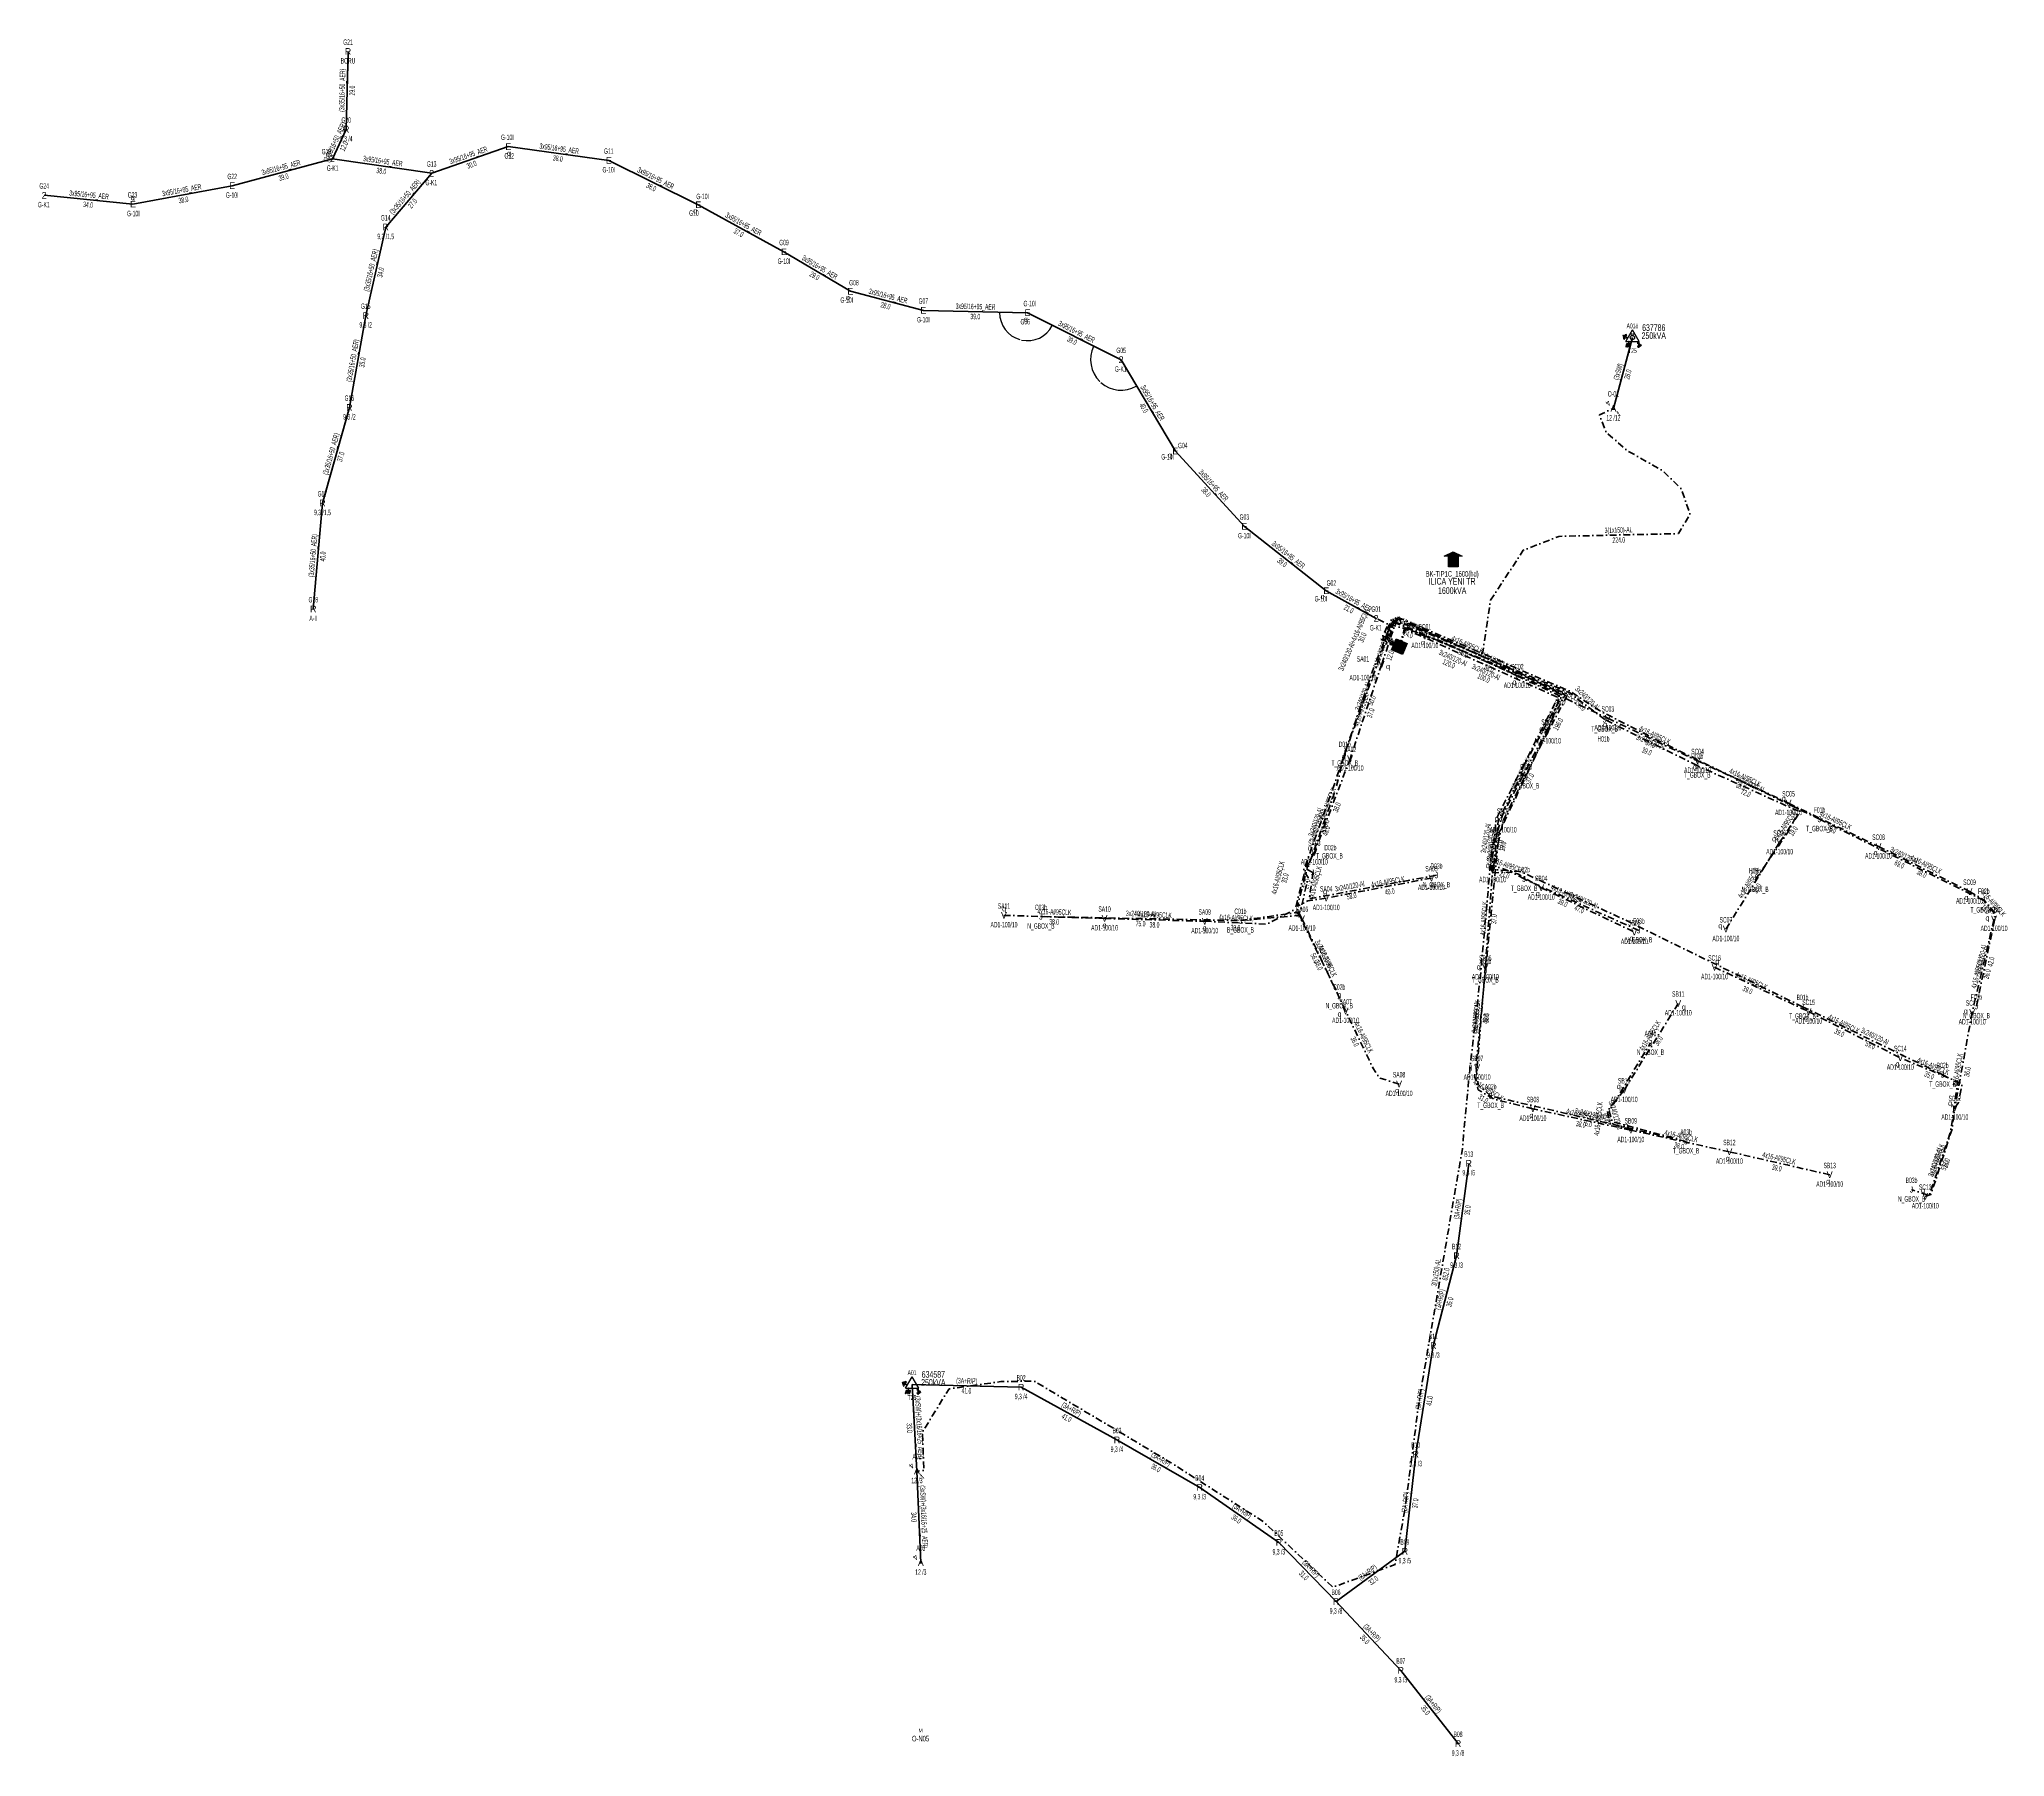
# Model space of a CAD drawing. Header units: millimetres. Extents: x 621771 to 623685, y 4076964 to 4077965.
# Drawn here: x 622946 to 623685, y 4076964 to 4077609 of the extents above; entities that cross this region are included whole.
import ezdxf
from ezdxf.enums import TextEntityAlignment as Align

# ---------------------------------------------------------------- set-up
doc = ezdxf.new("R2010")
doc.units = ezdxf.units.MM
doc.linetypes.add('DASHDOT', pattern=[5, 2.5, -1.25, 0, -1.25])
for name, color, linetype, lineweight in [('ACI', 30, 'Continuous', 25), ('DIREK_AG_MEVCUT', 120, 'Continuous', 25), ('DIREK_AG_YENI', 108, 'Continuous', 25), ('DIREK_AYD_YENI', 152, 'Continuous', 25), ('DIREK_BOX_YENI', 5, 'Continuous', 25), ('DIREK_OG_MEVCUT', 16, 'Continuous', 25), ('HAT_AG_HAVAI_MEVCUT', 126, 'Continuous', 50), ('HAT_AG_HAVAI_YENI', 3, 'Continuous', 50), ('HAT_AG_YERALTI_YENI', 3, 'DASHDOT', 50), ('HAT_AYD_YERALTI_YENI', 4, 'DASHDOT', 40), ('HAT_BOX_YERALTI_YENI', 5, 'DASHDOT', 50), ('HAT_OG_HAVAI_MEVCUT', 48, 'Continuous', 70), ('HAT_OG_YERALTI_YENI', 1, 'DASHDOT', 70), ('NODE_OG_YENI', 5, 'Continuous', 25), ('TRAFO_MEVCUT', 5, 'Continuous', 30), ('TRAFO_TADILAT_BYSK', 5, 'Continuous', 30), ('TRAFO_YENI', 5, 'Continuous', 30)]:
    doc.layers.add(name, color=color, linetype=linetype, lineweight=lineweight)
doc.styles.add('Direk', font='B_CAD')
doc.styles.get("Standard").update_dxf_attribs({"font": 'Arial'})
doc.dimstyles.new('ISO-25', dxfattribs={"dimtxt": 0.18, "dimasz": 0.18, "dimexe": 0.18, "dimexo": 0.0625, "dimgap": 0.09, "dimtad": 0, "dimtih": 1, "dimtoh": 1, "dimdec": 4, "dimzin": 0, "dimdsep": 46, "dimtxsty": 'Standard', "dimcen": 0.09, "dimadec": 0, "dimazin": 0, "dimtfac": 1, "dimtdec": 4, "dimtofl": 0, "dimtmove": 0, "dimatfit": 3, "dimfxl": 1, "dimtolj": 1, "dimtzin": 0, "dimarcsym": 0})

# ---------------------------------------------------------------- blocks, each defined once
blk = doc.blocks.new('YENI_BINA_KARE')
blk.add_hatch(color=5).paths.add_polyline_path([(-2.25, -2.25), (2.25, -2.25), (2.25, 2.25), (-2.25, 2.25)])
at = {"layer": 'TRAFO_TADILAT_BYSK', "linetype": 'Continuous'}
for p, q in [((-2.25, -2.25), (-2.25, 2.25)), ((-2.25, 2.25), (2.25, 2.25)), ((0, 1.8), (0, 2.7)), ((2.25, 2.25), (2.25, -2.25)), ((2.25, -2.25), (-2.25, -2.25))]:
    blk.add_line(p, q, dxfattribs=at)
blk = doc.blocks.new('YENI_BETKOSK')
at = {"layer": 'TRAFO_YENI', "linetype": 'Continuous'}
for p, q in [((-3.4, 2), (0, 3.6)), ((-1.8, 2), (-3.4, 2)), ((-1.8, -2), (-1.8, 2)), ((0, 3.6), (3.4, 2)), ((3.4, 2), (1.8, 2)), ((1.8, 2), (1.8, -2)), ((1.8, -2), (-1.8, -2))]:
    blk.add_line(p, q, dxfattribs=at)
for points in [[(-3.4, 2), (-1.8, 2), (-1.8, 2.752941)], [(-1.8, 2.752941), (0, -2), (0, 3.6)], [(-1.8, -2), (-1.8, 2.752941), (0, -2)], [(0, -2), (0, 3.6), (1.8, -2)], [(0, 3.6), (1.8, -2), (1.8, 2.752941)], [(1.8, 2), (1.8, 2.752941), (3.4, 2)]]:
    blk.add_solid(points, dxfattribs=at)
blk = doc.blocks.new('MEV_DIREK_OZEL')
h = blk.add_hatch(color=32)
h.paths.add_polyline_path([(-2.12, 1), (-2.34, 1.12), (-3.29, -0.52), (-3.08, -0.65), (-2.65, 0.09), (-1.88, -0.36), (-1.78, -0.19), (-2.55, 0.26)])
h.paths.add_polyline_path([(-3.44, -0.15), (-3.31, -0.22), (-2.59, 1.01), (-2.72, 1.09)])
h.paths.add_polyline_path([(-3.52, 0.32), (-3.39, 0.24), (-3.03, 0.85), (-3.16, 0.92)])
h.paths.add_polyline_path([(-3.56, 0.84), (-3.64, 0.71), (-3.51, 0.63), (-3.43, 0.76)])
h.paths.add_polyline_path([(-1.49, -2.34), (-2.24, -2.34), (-2.5, -3.47), (-2.4, -3.47), (-2.19, -2.54), (-1.89, -2.54), (-2.1, -3.47), (-2, -3.47), (-1.79, -2.54), (-1.49, -2.54), (-1.7, -3.48), (-1.6, -3.48), (-1.39, -2.54), (-1.09, -2.54), (-1.3, -3.48), (-1.2, -3.48), (-0.99, -2.54), (-0.69, -2.55), (-0.9, -3.48), (-0.8, -3.48), (-0.54, -2.35), (-1.29, -2.34), (-1.29, -1.44), (-1.49, -1.44)])
at = {"layer": 'TRAFO_MEVCUT'}
for points in [[(2.4, -1.57), (2.17, -1.92), (2.12, -1.44), (1.99, -1.44), (2.06, -2.32), (2.29, -1.96), (2.35, -2.67), (2.14, -2.67), (2.44, -2.87), (2.45, -2.86), (2.69, -2.49), (2.49, -2.63)], [(2.4, -1.57), (2.17, -1.92), (2.12, -1.44), (1.99, -1.44), (2.06, -2.32), (2.29, -1.96), (2.35, -2.67), (2.14, -2.67), (2.44, -2.87), (2.02, -3.19), (2.24, -3.79), (2.3, -3.74), (2.13, -3.26), (2.3, -3.13), (2.48, -3.6), (2.54, -3.56), (2.36, -3.08), (2.54, -2.94), (2.72, -3.42), (2.78, -3.38), (2.6, -2.9), (2.78, -2.76), (2.95, -3.24), (3.01, -3.2), (2.84, -2.72), (3.01, -2.58), (3.19, -3.06), (3.25, -3.01), (3.03, -2.42), (2.45, -2.86), (2.69, -2.49), (2.49, -2.63)], [(3.01, -2.58), (3.19, -3.06), (3.25, -3.01), (3.03, -2.42), (2.45, -2.86), (2.69, -2.49), (2.49, -2.63), (2.4, -1.57), (2.17, -1.92), (2.12, -1.44), (1.99, -1.44), (2.06, -2.32), (2.29, -1.96), (2.35, -2.67), (2.14, -2.67), (2.44, -2.87), (2.02, -3.19), (2.24, -3.79), (2.3, -3.74), (2.13, -3.26), (2.3, -3.13), (2.48, -3.6), (2.54, -3.56), (2.36, -3.08), (2.54, -2.94), (2.72, -3.42), (2.78, -3.38), (2.6, -2.9), (2.78, -2.76), (2.95, -3.24), (3.01, -3.2), (2.84, -2.72)]]:
    blk.add_hatch(color=32, dxfattribs=at).paths.add_polyline_path(points)
at = {"layer": 'TRAFO_MEVCUT', "linetype": 'Continuous'}
for p, q in [((-2.5, -1.44), (0, 2.89)), ((2.5, -1.44), (0, 2.89)), ((-2.5, -1.44), (2.5, -1.44))]:
    blk.add_line(p, q, dxfattribs=at)
at = {"layer": 'TRAFO_MEVCUT', "color": 32, "flags": 128}
blk.add_lwpolyline([(1.99, -1.44), (2.12, -1.44), (2.17, -1.92), (2.4, -1.57), (2.49, -2.63), (2.69, -2.49), (2.45, -2.86), (3.03, -2.42), (3.25, -3.01), (3.19, -3.06), (3.01, -2.58), (2.84, -2.72), (3.01, -3.2), (2.95, -3.24), (2.78, -2.76), (2.6, -2.9), (2.78, -3.38), (2.72, -3.42), (2.54, -2.94), (2.36, -3.08), (2.54, -3.56), (2.48, -3.6), (2.3, -3.13), (2.13, -3.26), (2.3, -3.74), (2.24, -3.79), (2.02, -3.19), (2.44, -2.87), (2.14, -2.67), (2.35, -2.67), (2.29, -1.96), (2.06, -2.32), (1.99, -1.44)], dxfattribs=at)
at = {"layer": 'TRAFO_MEVCUT', "linetype": 'Continuous'}
for centre, radius in [((0, 0), 0.804), ((-0.34, 1.34), 0.12), ((0.34, 1.34), 0.12)]:
    blk.add_circle(centre, radius, dxfattribs=at)
at = {"layer": 'TRAFO_TADILAT_BYSK', "color": 32, "flags": 128}
for points in [[(-3.51, 0.63), (-3.43, 0.76), (-3.56, 0.84), (-3.64, 0.71), (-3.51, 0.63)], [(-3.39, 0.24), (-3.03, 0.85), (-3.16, 0.92), (-3.52, 0.32), (-3.39, 0.24)], [(-3.31, -0.22), (-2.59, 1.01), (-2.72, 1.09), (-3.44, -0.15), (-3.31, -0.22)], [(-1.78, -0.19), (-2.55, 0.26), (-2.12, 1), (-2.34, 1.12), (-3.29, -0.52), (-3.08, -0.65), (-2.65, 0.09), (-1.88, -0.36), (-1.78, -0.19)], [(-1.29, -1.44), (-1.49, -1.44), (-1.49, -2.34), (-2.24, -2.34), (-2.5, -3.47), (-2.4, -3.47), (-2.19, -2.54), (-1.89, -2.54), (-2.1, -3.47), (-2, -3.47), (-1.79, -2.54), (-1.49, -2.54), (-1.7, -3.48), (-1.6, -3.48), (-1.39, -2.54), (-1.09, -2.54), (-1.3, -3.48), (-1.2, -3.48), (-0.99, -2.54), (-0.69, -2.55), (-0.9, -3.48), (-0.8, -3.48), (-0.54, -2.35), (-1.29, -2.34), (-1.29, -1.44)]]:
    blk.add_lwpolyline(points, dxfattribs=at)
blk = doc.blocks.new('MEV_DIREK')
h = blk.add_hatch(color=32)
h.paths.add_polyline_path([(-2.14, 0.97), (-2.35, 1.09), (-3.31, -0.55), (-3.09, -0.67), (-2.67, 0.06), (-1.89, -0.39), (-1.79, -0.22), (-2.56, 0.23)])
h.paths.add_polyline_path([(-3.46, -0.17), (-3.33, -0.25), (-2.61, 0.99), (-2.74, 1.06)])
h.paths.add_polyline_path([(-3.54, 0.29), (-3.41, 0.22), (-3.05, 0.82), (-3.18, 0.9)])
h.paths.add_polyline_path([(-3.58, 0.81), (-3.66, 0.68), (-3.53, 0.61), (-3.45, 0.74)])
h.paths.add_polyline_path([(-1.51, -2.34), (-2.26, -2.33), (-2.52, -3.47), (-2.42, -3.47), (-2.21, -2.53), (-1.91, -2.54), (-2.12, -3.47), (-2.02, -3.47), (-1.81, -2.54), (-1.51, -2.54), (-1.72, -3.47), (-1.62, -3.48), (-1.41, -2.54), (-1.11, -2.54), (-1.32, -3.48), (-1.22, -3.48), (-1.01, -2.54), (-0.71, -2.55), (-0.92, -3.48), (-0.82, -3.48), (-0.56, -2.35), (-1.31, -2.34), (-1.31, -1.44), (-1.51, -1.44)])
at = {"layer": 'TRAFO_MEVCUT'}
for points in [[(2.35, -1.57), (2.12, -1.92), (2.08, -1.44), (1.94, -1.44), (2.01, -2.32), (2.25, -1.96), (2.31, -2.67), (2.1, -2.67), (2.39, -2.87), (2.4, -2.86), (2.64, -2.49), (2.45, -2.63)], [(2.35, -1.57), (2.12, -1.92), (2.08, -1.44), (1.94, -1.44), (2.01, -2.32), (2.25, -1.96), (2.31, -2.67), (2.1, -2.67), (2.39, -2.87), (1.98, -3.19), (2.2, -3.79), (2.26, -3.74), (2.08, -3.26), (2.26, -3.13), (2.44, -3.6), (2.49, -3.56), (2.32, -3.08), (2.49, -2.94), (2.67, -3.42), (2.73, -3.38), (2.55, -2.9), (2.73, -2.76), (2.91, -3.24), (2.97, -3.2), (2.79, -2.72), (2.97, -2.58), (3.15, -3.06), (3.21, -3.01), (2.98, -2.42), (2.4, -2.86), (2.64, -2.49), (2.45, -2.63)], [(2.97, -2.58), (3.15, -3.06), (3.21, -3.01), (2.98, -2.42), (2.4, -2.86), (2.64, -2.49), (2.45, -2.63), (2.35, -1.57), (2.12, -1.92), (2.08, -1.44), (1.94, -1.44), (2.01, -2.32), (2.25, -1.96), (2.31, -2.67), (2.1, -2.67), (2.39, -2.87), (1.98, -3.19), (2.2, -3.79), (2.26, -3.74), (2.08, -3.26), (2.26, -3.13), (2.44, -3.6), (2.49, -3.56), (2.32, -3.08), (2.49, -2.94), (2.67, -3.42), (2.73, -3.38), (2.55, -2.9), (2.73, -2.76), (2.91, -3.24), (2.97, -3.2), (2.79, -2.72)]]:
    blk.add_hatch(color=32, dxfattribs=at).paths.add_polyline_path(points)
at = {"layer": 'TRAFO_MEVCUT', "linetype": 'Continuous'}
for p, q in [((-2.5, -1.44), (0, 2.89)), ((2.5, -1.44), (0, 2.89)), ((-2.5, -1.44), (2.5, -1.44))]:
    blk.add_line(p, q, dxfattribs=at)
at = {"layer": 'TRAFO_MEVCUT', "color": 32, "flags": 128}
blk.add_lwpolyline([(1.94, -1.44), (2.08, -1.44), (2.12, -1.92), (2.35, -1.57), (2.45, -2.63), (2.64, -2.49), (2.4, -2.86), (2.98, -2.42), (3.21, -3.01), (3.15, -3.06), (2.97, -2.58), (2.79, -2.72), (2.97, -3.2), (2.91, -3.24), (2.73, -2.76), (2.55, -2.9), (2.73, -3.38), (2.67, -3.42), (2.49, -2.94), (2.32, -3.08), (2.49, -3.56), (2.44, -3.6), (2.26, -3.13), (2.08, -3.26), (2.26, -3.74), (2.2, -3.79), (1.98, -3.19), (2.39, -2.87), (2.1, -2.67), (2.31, -2.67), (2.25, -1.96), (2.01, -2.32), (1.94, -1.44)], dxfattribs=at)
at = {"layer": 'TRAFO_TADILAT_BYSK', "color": 32, "flags": 128}
for points in [[(-3.53, 0.61), (-3.45, 0.74), (-3.58, 0.81), (-3.66, 0.68), (-3.53, 0.61)], [(-3.41, 0.22), (-3.05, 0.82), (-3.18, 0.9), (-3.54, 0.29), (-3.41, 0.22)], [(-3.33, -0.25), (-2.61, 0.99), (-2.74, 1.06), (-3.46, -0.17), (-3.33, -0.25)], [(-1.79, -0.22), (-2.56, 0.23), (-2.14, 0.97), (-2.35, 1.09), (-3.31, -0.55), (-3.09, -0.67), (-2.67, 0.06), (-1.89, -0.39), (-1.79, -0.22)], [(-1.31, -1.44), (-1.51, -1.44), (-1.51, -2.34), (-2.26, -2.33), (-2.52, -3.47), (-2.42, -3.47), (-2.21, -2.53), (-1.91, -2.54), (-2.12, -3.47), (-2.02, -3.47), (-1.81, -2.54), (-1.51, -2.54), (-1.72, -3.47), (-1.62, -3.48), (-1.41, -2.54), (-1.11, -2.54), (-1.32, -3.48), (-1.22, -3.48), (-1.01, -2.54), (-0.71, -2.55), (-0.92, -3.48), (-0.82, -3.48), (-0.56, -2.35), (-1.31, -2.34), (-1.31, -1.44)]]:
    blk.add_lwpolyline(points, dxfattribs=at)
blk = doc.blocks.new('*D8')
at = {"layer": 'ACI', "color": 0, "lineweight": -2, "transparency": 16777216}
for start, end in [(154.247642, 225.377509), (228.651354, 299.781221)]:
    blk.add_arc((623352.696983, 4077488.23309), 11.471407, start, end, dxfattribs=at)
at = {"layer": 'ACI', "color": 0, "transparency": 16777216}
for points in [[(623342.39183, 4077493.203967), (623342.337995, 4077493.230459), (623342.444389, 4077493.378717)], [(623358.409815, 4077478.250811), (623358.379606, 4077478.302652), (623358.550231, 4077478.367358)]]:
    blk.add_solid(points, dxfattribs=at)
at = {"layer": 'Defpoints', "color": 0, "transparency": 16777216}
for p in [(623317.53169, 4077505.882037), (623342.095658, 4077483.850729), (623352.696983, 4077488.23309), (623352.696983, 4077488.23309), (623373.058556, 4077453.913375)]:
    blk.add_point(p, dxfattribs=at)
at = {"layer": 'ACI', "color": 0, "transparency": 16777216, "insert": (623344.875616, 4077479.841464), "char_height": 0.18, "attachment_point": 5, "rotation": 317.014431452}
blk.add_mtext('\\A1;147%%d', dxfattribs=at)
blk = doc.blocks.new('*D9')
at = {"layer": 'ACI', "color": 0, "lineweight": -2, "transparency": 16777216}
for start, end in [(179.71817, 254.254839), (257.830038, 332.366708)]:
    blk.add_arc((623317.53169, 4077505.882037), 10.504756, start, end, dxfattribs=at)
at = {"layer": 'ACI', "color": 0, "transparency": 16777216}
for points in [[(623307.057059, 4077505.933303), (623306.997064, 4077505.934112), (623307.029489, 4077506.113692)], [(623326.864909, 4077500.99613), (623326.811517, 4077501.023502), (623326.92033, 4077501.169994)]]:
    blk.add_solid(points, dxfattribs=at)
at = {"layer": 'Defpoints', "color": 0, "transparency": 16777216}
for p in [(623278.402473, 4077506.745139), (623317.53169, 4077505.882037), (623317.53169, 4077505.882037), (623310.817889, 4077497.802757), (623352.697, 4077488.233)]:
    blk.add_point(p, dxfattribs=at)
at = {"layer": 'ACI', "color": 0, "transparency": 16777216, "insert": (623314.99791, 4077495.687437), "char_height": 0.18, "attachment_point": 5, "rotation": 346.042438574}
blk.add_mtext('\\A1;155%%d', dxfattribs=at)

msp = doc.modelspace()

# ---------------------------------------------------------------- linework, layer by layer
at = {"layer": 'HAT_AG_HAVAI_MEVCUT'}
for p, q in [((623061.617, 4077574.703), (623062.299, 4077603.968)), ((623056.455, 4077563.668), (623061.617, 4077574.703)), ((623093.726, 4077558.233), (623076.451, 4077538.015)), ((623076.451, 4077538.015), (623068.95, 4077504.799)), ((623068.95, 4077504.799), (623062.798, 4077470.279)), ((623062.798, 4077470.279), (623052.676, 4077434.377)), ((623052.676, 4077434.377), (623049.26, 4077394.599)), ((623478.687916, 4077151.741572), (623483.261, 4077186.437)), ((623469.954391, 4077117.980938), (623478.687916, 4077151.741572)), ((623463.332772, 4077077.230551), (623469.954391, 4077117.980938)), ((623274.152666, 4077103.449321), (623315.122303, 4077102.408297)), ((623315.122303, 4077102.408297), (623351.126758, 4077082.62563)), ((623351.126758, 4077082.62563), (623382.206, 4077064.781)), ((623459.269, 4077040.771), (623463.332772, 4077077.230551)), ((623382.206, 4077064.781), (623411.938575, 4077044.100925)), ((623411.938575, 4077044.100925), (623433.404, 4077021.9)), ((623433.404, 4077021.9), (623459.269, 4077040.771)), ((623433.404, 4077021.9), (623457.737, 4076996.056)), ((623457.737, 4076996.056), (623479.244584, 4076968.563224))]:
    msp.add_line(p, q, dxfattribs=at)
at = {"layer": 'HAT_AG_HAVAI_YENI'}
for p, q in [((623018.783347, 4077553.539729), (623056.455, 4077563.668)), ((623093.726, 4077558.233), (623056.455, 4077563.668)), ((623093.726, 4077558.233), (623122.504992, 4077568.238044)), ((623122.504992, 4077568.238044), (623160.253491, 4077563.052484)), ((623160.253491, 4077563.052484), (623193.849194, 4077546.378146)), ((622948.161, 4077549.957), (622981.509301, 4077546.622382)), ((622981.509301, 4077546.622382), (623018.783347, 4077553.539729)), ((623193.849194, 4077546.378146), (623226.055612, 4077528.723488)), ((623226.055612, 4077528.723488), (623250.982451, 4077513.908929)), ((623250.982451, 4077513.908929), (623278.402473, 4077506.745139)), ((623278.402473, 4077506.745139), (623317.53169, 4077505.882037)), ((623317.53169, 4077505.882037), (623352.697, 4077488.233)), ((623352.697, 4077488.233), (623373.058556, 4077453.913375)), ((623373.058556, 4077453.913375), (623398.983694, 4077425.643556)), ((623398.983694, 4077425.643556), (623429.738584, 4077401.434888)), ((623429.738584, 4077401.434888), (623448.488, 4077391.075))]:
    msp.add_line(p, q, dxfattribs=at)
at = {"layer": 'HAT_AG_YERALTI_YENI', "flags": 128}
msp.add_lwpolyline([(623457.198, 4077380.497), (623450.377204, 4077383.1472), (623452.929221, 4077388.843667), (623448.488, 4077391.075)], dxfattribs=at)
at = {"layer": 'HAT_AYD_YERALTI_YENI', "flags": 128}
for points in [[(623512.835769, 4077348.651302), (623516.71484, 4077359.42276), (623517.211116, 4077363.095207), (623498.054837, 4077372.425209), (623466.016435, 4077386.708954), (623454.800582, 4077390.182891), (623452.004636, 4077383.881526), (623457.198, 4077380.497)], [(623466.776681, 4077384.446904), (623455.845829, 4077389.322181), (623453.270702, 4077382.319643), (623457.198, 4077380.497)], [(623450.560099, 4077373.856968), (623453.298074, 4077381.739026), (623457.198, 4077380.497)], [(623501.486683, 4077369.470508), (623481.871114, 4077378.562979), (623469.41384, 4077384.016378), (623466.776681, 4077384.446904)], [(623450.560099, 4077373.856968), (623438.6866, 4077338.401264)], [(623501.486683, 4077369.470508), (623535.512989, 4077353.557689)], [(623496.19065, 4077315.232031), (623512.835769, 4077348.651302)], [(623535.512989, 4077353.557689), (623569.200865, 4077337.608716)], [(623438.6866, 4077338.401264), (623425.269787, 4077303.191615)], [(623569.200865, 4077337.608716), (623603.370675, 4077321.719976)], [(623600.044776, 4077307.00254), (623607.105215, 4077317.551353), (623607.78288, 4077318.997039), (623603.370675, 4077321.719976)], [(623603.370675, 4077321.719976), (623637.18243, 4077305.420877)], [(623492.194864, 4077296.54247), (623496.19065, 4077315.232031)], [(623579.855581, 4077274.394448), (623600.044776, 4077307.00254)], [(623637.18243, 4077305.420877), (623671.354534, 4077288.524745)], [(623420.624033, 4077278.357519), (623418.242912, 4077282.539256), (623422.976628, 4077301.092369), (623425.269787, 4077303.191615)], [(623429.720286, 4077286.051345), (623422.815592, 4077285.023625), (623418.939349, 4077283.085503), (623423.226709, 4077299.647636), (623425.269787, 4077303.191615)], [(623492.194864, 4077296.54247), (623492.743257, 4077298.227219), (623501.905288, 4077295.020508), (623510.477369, 4077289.961038)], [(623469.256322, 4077293.598545), (623429.720286, 4077286.051345)], [(623489.486888, 4077260.037688), (623492.194864, 4077296.54247)], [(623510.477369, 4077289.961038), (623545.445787, 4077273.316682)], [(623671.354534, 4077288.524745), (623676.796481, 4077285.34539), (623680.862471, 4077280.827623), (623680.5818, 4077278.20883)], [(623308.685154, 4077279.571083), (623346.478531, 4077278.425829)], [(623346.478531, 4077278.425829), (623384.093371, 4077277.359092)], [(623384.093371, 4077277.359092), (623407.325641, 4077276.276474), (623417.709276, 4077281.620992), (623420.624033, 4077278.357519)], [(623420.624033, 4077278.357519), (623436.996357, 4077243.661552)], [(623680.5818, 4077278.20883), (623672.356933, 4077243.130746)], [(623486.404486, 4077222.349019), (623489.486888, 4077260.037688)], [(623575.583637, 4077260.107267), (623610.918888, 4077243.420964)], [(623561.96243, 4077246.514546), (623541.634859, 4077213.962115)], [(623457.096699, 4077216.232613), (623449.755328, 4077218.523121), (623447.288627, 4077222.281903), (623436.996357, 4077243.661552)], [(623610.918888, 4077243.420964), (623645.364648, 4077226.098776)], [(623672.356933, 4077243.130746), (623665.846867, 4077207.343922)], [(623665.846867, 4077207.343922), (623667.167801, 4077209.247425), (623668.587152, 4077216.344182), (623645.364648, 4077226.098776)], [(623507.369031, 4077206.92798), (623492.588857, 4077210.591079), (623486.862587, 4077214.103191), (623485.411932, 4077219.371358), (623486.404486, 4077222.349019)], [(623544.143133, 4077198.928), (623536.21148, 4077201.672101), (623535.36689, 4077206.19277), (623541.634859, 4077213.962115)], [(623544.143133, 4077198.928), (623507.369031, 4077206.92798)], [(623654.752455, 4077174.042445), (623656.886395, 4077174.80545), (623664.826822, 4077199.390233), (623665.846867, 4077207.343922)], [(623581.15767, 4077190.801294), (623544.143133, 4077198.928)], [(623618.836226, 4077182.162743), (623581.15767, 4077190.801294)]]:
    msp.add_lwpolyline(points, dxfattribs=at)
at = {"layer": 'HAT_BOX_YERALTI_YENI', "flags": 128}
for points in [[(623504.759854, 4077331.759529), (623502.700937, 4077333.472038), (623518.462645, 4077362.302512), (623454.144917, 4077390.452061), (623450.969636, 4077383.42063), (623457.198, 4077380.497)], [(623489.503214, 4077258.848437), (623494.665498, 4077310.685444), (623509.58797, 4077342.034685), (623520.439727, 4077362.52916), (623460.128565, 4077389.346792), (623455.163745, 4077391.458556), (623451.881071, 4077383.739632), (623457.198, 4077380.497)], [(623608.630575, 4077245.27893), (623541.774434, 4077277.924747), (623502.795002, 4077296.020507), (623491.837199, 4077296.758663), (623493.540978, 4077315.678239), (623516.767732, 4077361.433184), (623459.324659, 4077387.131345), (623454.284431, 4077388.690174), (623452.279235, 4077383.896739), (623457.198, 4077380.497)], [(623615.012679, 4077315.663817), (623553.467342, 4077345.631882), (623532.315061, 4077356.467245), (623521.148783, 4077363.808156), (623456.065685, 4077391.768512), (623452.764615, 4077384.112463), (623457.198, 4077380.497)], [(623534.326738, 4077353.085641), (623521.209889, 4077363.121593), (623455.66157, 4077390.525134), (623453.410894, 4077384.351284), (623457.198, 4077380.497)], [(623397.495593, 4077277.614024), (623419.966943, 4077280.843229), (623422.944603, 4077293.746423), (623421.257263, 4077296.426317), (623433.65719, 4077331.343436), (623446.95099, 4077370.926704), (623451.425354, 4077382.235765), (623457.198, 4077380.497)], [(623436.672991, 4077340.312621), (623451.744356, 4077381.643332), (623457.198, 4077380.497)], [(623569.074828, 4077335.799402), (623534.326738, 4077353.085641)], [(623424.714712, 4077295.629733), (623422.608961, 4077296.816995), (623433.325772, 4077326.979716), (623436.672991, 4077340.312621)], [(623590.803773, 4077292.841071), (623603.299504, 4077310.974763), (623607.157559, 4077318.690873), (623569.074828, 4077335.799402)], [(623504.759854, 4077331.759529), (623503.155299, 4077332.586924), (623494.29678, 4077315.068876), (623492.565964, 4077297.168593), (623492.292677, 4077295.57442), (623499.352585, 4077295.756612), (623504.045878, 4077293.256182)], [(623615.012679, 4077315.663817), (623676.721271, 4077285.159469)], [(623471.141542, 4077294.613687), (623454.370668, 4077291.556463), (623423.403003, 4077285.799653), (623424.714712, 4077295.629733)], [(623547.12052, 4077273.915432), (623504.045878, 4077293.256182)], [(623673.940729, 4077245.417099), (623681.152678, 4077279.688569), (623676.721271, 4077285.159469)], [(623322.564773, 4077279.092513), (623397.495593, 4077277.614024)], [(623397.495593, 4077277.614024), (623419.569922, 4077279.55291), (623434.62254, 4077249.14484)], [(623491.478977, 4077211.754801), (623486.785261, 4077216.10338), (623485.946553, 4077222.980783), (623489.503214, 4077258.848437)], [(623608.630575, 4077245.27893), (623661.275605, 4077219.730607)], [(623564.893379, 4077194.682831), (623537.234957, 4077202.093604), (623536.013353, 4077205.987467), (623551.517815, 4077231.696982)], [(623661.275605, 4077219.730607), (623666.936898, 4077216.893216), (623664.227227, 4077198.202842), (623656.227247, 4077174.331934), (623649.584759, 4077176.5966)], [(623564.893379, 4077194.682831), (623491.478977, 4077211.754801)]]:
    msp.add_lwpolyline(points, dxfattribs=at)
at = {"layer": 'HAT_OG_HAVAI_MEVCUT'}
for p, q in [((623537.598, 4077469.91), (623544.757, 4077496.516)), ((623274.152666, 4077103.449321), (623275.999, 4077070.874)), ((623275.999, 4077070.874), (623277.449153, 4077036.471287))]:
    msp.add_line(p, q, dxfattribs=at)
at = {"layer": 'HAT_OG_YERALTI_YENI', "flags": 128}
for points in [[(623457.198, 4077380.497), (623460.409726, 4077389.508689), (623488.329024, 4077376.981596), (623491.442537, 4077397.881714), (623503.737357, 4077416.663848), (623517.119892, 4077421.881654), (623562.023006, 4077422.913909), (623566.410092, 4077430.139698), (623563.08327, 4077439.749672), (623556.135397, 4077446.544845), (623542.621401, 4077454.179871), (623534.833675, 4077461.051394), (623532.314117, 4077467.464815), (623537.598, 4077469.91)], [(623457.198, 4077380.497), (623458.692022, 4077385.792839), (623459.182795, 4077387.615709), (623494.506485, 4077373.318941), (623508.005614, 4077367.689926), (623519.483203, 4077362.411171), (623507.271204, 4077338.95639), (623495.95134, 4077317.247177), (623491.875391, 4077304.03122), (623487.661594, 4077256.938937), (623483.313858, 4077218.50491), (623480.854853, 4077191.890578), (623464.791459, 4077098.437157), (623459.364271, 4077057.107032), (623455.606987, 4077035.815755), (623432.22833, 4077027.257497), (623406.136079, 4077051.888582), (623371.48557, 4077074.01481), (623319.981468, 4077104.69129), (623307.457188, 4077104.482552), (623288.044553, 4077101.768958), (623278.025129, 4077085.487394), (623278.651343, 4077071.084471), (623275.999, 4077070.874)]]:
    msp.add_lwpolyline(points, dxfattribs=at)

# ---------------------------------------------------------------- block references
at = {"layer": 'TRAFO_MEVCUT'}
for name, p in [('MEV_DIREK_OZEL', (623544.757, 4077496.516)), ('MEV_DIREK', (623274.152666, 4077103.449321))]:
    msp.add_blockref(name, p, dxfattribs=at)
at = {"layer": 'TRAFO_YENI'}
msp.add_blockref('YENI_BETKOSK', (623477.429968, 4077412.416103), dxfattribs=at)
msp.add_blockref('YENI_BETKOSK', (623477.429968, 4077412.416103), dxfattribs=at)
at = {"layer": 'TRAFO_YENI', "rotation": 336.56526}
msp.add_blockref('YENI_BINA_KARE', (623457.198, 4077380.497), dxfattribs=at)
msp.add_blockref('YENI_BINA_KARE', (623457.198, 4077380.497), dxfattribs=at)

# ---------------------------------------------------------------- texts
at = {"layer": 'DIREK_AG_MEVCUT', "linetype": 'ByBlock', "width": 0.53}
for s, p in [('G21', (623062.299, 4077607.468)), ('BORU', (623062.299, 4077600.468)), ('G20', (623061.617, 4077578.203)), ('9,3 /4', (623061.617, 4077571.203)), ('G14', (623076.451, 4077541.515)), ('9,3 /1,5', (623076.451, 4077534.515)), ('G15', (623068.95, 4077508.299)), ('9,3 /2', (623068.95, 4077501.299)), ('G16', (623062.798, 4077473.779)), ('9,3 /2', (623062.798, 4077466.779)), ('G17', (623052.676, 4077437.877)), ('9,3 /1,5', (623052.676, 4077430.877)), ('G18', (623049.26, 4077398.099)), ('A-II', (623049.26, 4077391.099))]:
    msp.add_text(s, height=2.05, dxfattribs=at).set_placement(p, align=Align.MIDDLE_CENTER)
at = {"layer": 'DIREK_AG_MEVCUT', "linetype": 'ByBlock', "style": 'Direk'}
for p in [(623062.299, 4077603.968), (623061.617, 4077574.703), (623076.451, 4077538.015), (623068.95, 4077504.799), (623062.798, 4077470.279), (623052.676, 4077434.377), (623049.26, 4077394.599)]:
    msp.add_text('R', height=2.5, dxfattribs=at).set_placement(p, align=Align.MIDDLE_CENTER)
at = {"layer": 'DIREK_AG_MEVCUT', "width": 0.53}
for s, p in [('B13', (623483.261, 4077189.937)), ('9,3 /6', (623483.261, 4077182.937)), ('9,3 /3', (623478.687916, 4077148.241572)), ('B12', (623478.687916, 4077155.241572)), ('B11', (623469.954391, 4077121.480938)), ('9,3 /3', (623469.954391, 4077114.480938)), ('B02', (623315.122303, 4077105.908297)), ('9,3 /4', (623315.122303, 4077098.908297)), ('B03', (623351.126758, 4077086.12563)), ('9,3 /4', (623351.126758, 4077079.12563)), ('B10', (623463.332772, 4077080.730551)), ('B04', (623382.206, 4077068.281)), ('9,3 /3', (623463.332772, 4077073.730551)), ('9,3 /3', (623382.206, 4077061.281)), ('B05', (623411.938575, 4077047.600925)), ('9,3 /3', (623411.938575, 4077040.600925)), ('B09', (623459.269, 4077044.271)), ('9,3 /5', (623459.269, 4077037.271)), ('B06', (623433.404, 4077025.4)), ('9,3 /8', (623433.404, 4077018.4)), ('B07', (623457.737, 4076999.556)), ('9,3 /3', (623457.737, 4076992.556)), ('B08', (623479.244584, 4076972.063224)), ('9,3 /8', (623479.244584, 4076965.063224))]:
    msp.add_text(s, height=2.05, dxfattribs=at).set_placement(p, align=Align.MIDDLE_CENTER)
at = {"layer": 'DIREK_AG_MEVCUT', "style": 'Direk'}
for p in [(623483.261, 4077186.437), (623478.687916, 4077151.741572), (623469.954391, 4077117.980938), (623315.122303, 4077102.408297), (623351.126758, 4077082.62563), (623463.332772, 4077077.230551), (623382.206, 4077064.781), (623411.938575, 4077044.100925), (623459.269, 4077040.771), (623433.404, 4077021.9), (623457.737, 4076996.056), (623479.244584, 4076968.563224)]:
    msp.add_text('R', height=2.5, dxfattribs=at).set_placement(p, align=Align.MIDDLE_CENTER)
at = {"layer": 'DIREK_AG_YENI', "width": 0.53}
for s, p in [('G-10I', (623122.157656, 4077571.734066)), ('G19', (623054.205732, 4077566.349565)), ('G13', (623093.726, 4077561.733)), ('G12', (623122.851019, 4077564.755191)), ('G11', (623160.253491, 4077566.552484)), ('G22', (623018.783347, 4077557.039729)), ('G-K1', (623056.534831, 4077560.166205)), ('G-K1', (623093.599239, 4077554.733)), ('G-10I', (623160.253491, 4077559.552484)), ('G24', (622948.161, 4077553.457)), ('G23', (622981.362651, 4077550.119309)), ('G-10I', (623018.783347, 4077550.039729)), ('G-10I', (623195.497405, 4077549.535806)), ('G-K1', (622948.034239, 4077546.457)), ('G-10I', (622981.656186, 4077543.119852)), ('G10', (623192.229645, 4077543.275396)), ('G09', (623226.055612, 4077532.223488)), ('G-10I', (623226.055612, 4077525.223488)), ('G-10I', (623249.612837, 4077510.632016)), ('G08', (623252.332159, 4077517.138215)), ('G07', (623278.402473, 4077510.245139)), ('G-10I', (623278.402473, 4077503.245139)), ('G06', (623316.687482, 4077502.485375)), ('G-10I', (623318.383686, 4077509.310032)), ('G05', (623352.697, 4077491.733)), ('G-K1', (623352.570239, 4077484.733)), ('G-10I', (623370.16248, 4077451.762442)), ('G04', (623375.868363, 4077456.000235)), ('G03', (623398.983694, 4077429.143556)), ('G-10I', (623398.983694, 4077422.143556)), ('G02', (623431.673698, 4077404.351278)), ('G-10I', (623427.76255, 4077398.45683)), ('G01', (623448.488, 4077394.575)), ('G-K1', (623448.361239, 4077387.575))]:
    msp.add_text(s, height=2.05, dxfattribs=at).set_placement(p, align=Align.MIDDLE_CENTER)
at = {"layer": 'DIREK_AG_YENI', "color": 4, "style": 'Direk'}
for p in [(623054.687233, 4077565.435767), (623122.752154, 4077565.750291), (622981.404551, 4077549.120187), (623192.692373, 4077544.161896), (623250.018374, 4077511.602296), (623316.928685, 4077503.455849), (623371.051551, 4077452.422761), (623428.356359, 4077399.351752)]:
    msp.add_text('q', height=2, dxfattribs=at).set_placement(p, align=Align.MIDDLE_CENTER)
at = {"layer": 'DIREK_AG_YENI', "style": 'Direk'}
for s, p in [('2', (623056.455, 4077563.668)), ('E', (623122.504992, 4077568.238044)), ('E', (623160.253491, 4077563.052484)), ('2', (623093.726, 4077558.233)), ('2', (622948.161, 4077549.957)), ('E', (622981.509301, 4077546.622382)), ('E', (623018.783347, 4077553.539729)), ('E', (623193.849194, 4077546.378146)), ('E', (623226.055612, 4077528.723488)), ('E', (623250.982451, 4077513.908929)), ('E', (623278.402473, 4077506.745139)), ('E', (623317.53169, 4077505.882037)), ('2', (623352.697, 4077488.233)), ('E', (623373.058556, 4077453.913375)), ('E', (623398.983694, 4077425.643556)), ('E', (623429.738584, 4077401.434888)), ('2', (623448.488, 4077391.075))]:
    msp.add_text(s, height=2.5, dxfattribs=at).set_placement(p, align=Align.MIDDLE_CENTER)
at = {"layer": 'DIREK_AYD_YENI', "width": 0.53}
for s, p in [('SC01', (623466.776681, 4077387.946904)), ('AD1-100/10', (623466.776681, 4077380.946904)), ('SA01', (623443.527044, 4077375.859998)), ('SC02', (623501.486683, 4077372.970508)), ('AD1-100/10', (623443.527044, 4077368.859998)), ('AD1-100/10', (623501.486683, 4077365.970508)), ('SC03', (623535.512989, 4077357.057689)), ('SB01', (623512.835769, 4077352.151302)), ('AD1-100/10', (623535.512989, 4077350.057689)), ('SA02', (623438.6866, 4077341.901264)), ('AD1-100/10', (623512.835769, 4077345.151302)), ('SC04', (623569.200865, 4077341.108716)), ('AD1-100/10', (623438.6866, 4077334.901264)), ('AD1-100/10', (623569.200865, 4077334.108716)), ('SB02', (623496.19065, 4077318.732031)), ('AD1-100/10', (623603.370675, 4077318.219976)), ('SC05', (623603.370675, 4077325.219976)), ('AD1-100/10', (623496.19065, 4077311.732031)), ('SA03', (623425.269787, 4077306.691615)), ('AD1-100/10', (623600.044776, 4077303.50254)), ('SC06', (623600.044776, 4077310.50254)), ('SC08', (623637.18243, 4077308.920877)), ('AD1-100/10', (623425.269787, 4077299.691615)), ('SA05', (623469.256322, 4077297.098545)), ('SB03', (623492.194864, 4077300.04247)), ('AD1-100/10', (623637.18243, 4077301.920877)), ('SA04', (623429.720286, 4077289.551345)), ('AD1-100/10', (623469.256322, 4077290.098545)), ('AD1-100/10', (623492.194864, 4077293.04247)), ('SB04', (623510.477369, 4077293.461038)), ('SC09', (623671.354534, 4077292.024745)), ('SA11', (623308.685154, 4077283.071083)), ('SA10', (623346.478531, 4077281.925829)), ('SA06', (623420.624033, 4077281.857519)), ('AD1-100/10', (623429.720286, 4077282.551345)), ('AD1-100/10', (623510.477369, 4077286.461038)), ('AD1-100/10', (623671.354534, 4077285.024745)), ('SC10', (623680.5818, 4077281.70883)), ('AD1-100/10', (623308.685154, 4077276.071083)), ('AD1-100/10', (623346.478531, 4077274.925829)), ('AD1-100/10', (623384.093371, 4077273.859092)), ('SA09', (623384.093371, 4077280.859092)), ('AD1-100/10', (623420.624033, 4077274.857519)), ('SB05', (623545.445787, 4077276.816682)), ('SC07', (623579.855581, 4077277.894448)), ('AD1-100/10', (623680.5818, 4077274.70883)), ('AD1-100/10', (623545.445787, 4077269.816682)), ('AD1-100/10', (623579.855581, 4077270.894448)), ('SB06', (623489.486888, 4077263.537688)), ('SC16', (623575.583637, 4077263.607267)), ('AD1-100/10', (623489.486888, 4077256.537688)), ('AD1-100/10', (623575.583637, 4077256.607267)), ('SA07', (623436.996357, 4077247.161552)), ('SB11', (623561.96243, 4077250.014546)), ('SC15', (623610.918888, 4077246.920964)), ('SC11', (623672.356933, 4077246.630746)), ('AD1-100/10', (623436.996357, 4077240.161552)), ('AD1-100/10', (623561.96243, 4077243.014546)), ('AD1-100/10', (623610.918888, 4077239.920964)), ('AD1-100/10', (623672.356933, 4077239.630746)), ('SC14', (623645.364648, 4077229.598776)), ('SB07', (623486.404486, 4077225.849019)), ('AD1-100/10', (623645.364648, 4077222.598776)), ('SA08', (623457.096699, 4077219.732613)), ('AD1-100/10', (623486.404486, 4077218.849019)), ('SB10', (623541.634859, 4077217.462115)), ('AD1-100/10', (623457.096699, 4077212.732613)), ('SB08', (623507.369031, 4077210.42798)), ('AD1-100/10', (623541.634859, 4077210.462115)), ('SC12', (623665.846867, 4077210.843922)), ('AD1-100/10', (623507.369031, 4077203.42798)), ('SB09', (623544.143133, 4077202.428)), ('AD1-100/10', (623665.846867, 4077203.843922)), ('AD1-100/10', (623544.143133, 4077195.428)), ('SB12', (623581.15767, 4077194.301294)), ('AD1-100/10', (623581.15767, 4077187.301294)), ('SB13', (623618.836226, 4077185.662743)), ('AD1-100/10', (623618.836226, 4077178.662743)), ('AD1-100/10', (623654.752455, 4077170.542445)), ('SC13', (623654.752455, 4077177.542445))]:
    msp.add_text(s, height=2.05, dxfattribs=at).set_placement(p, align=Align.MIDDLE_CENTER)
at = {"layer": 'DIREK_AYD_YENI', "style": 'Direk'}
for p in [(623466.776681, 4077384.446904), (623450.560099, 4077373.856968), (623501.486683, 4077369.470508), (623512.835769, 4077348.651302), (623535.512989, 4077353.557689), (623438.6866, 4077338.401264), (623569.200865, 4077337.608716), (623603.370675, 4077321.719976), (623496.19065, 4077315.232031), (623425.269787, 4077303.191615), (623600.044776, 4077307.00254), (623637.18243, 4077305.420877), (623492.194864, 4077296.54247), (623469.256322, 4077293.598545), (623510.477369, 4077289.961038), (623671.354534, 4077288.524745), (623429.720286, 4077286.051345), (623308.685154, 4077279.571083), (623346.478531, 4077278.425829), (623384.093371, 4077277.359092), (623420.624033, 4077278.357519), (623579.855581, 4077274.394448), (623680.5818, 4077278.20883), (623545.445787, 4077273.316682), (623489.486888, 4077260.037688), (623575.583637, 4077260.107267), (623561.96243, 4077246.514546), (623436.996357, 4077243.661552), (623610.918888, 4077243.420964), (623672.356933, 4077243.130746), (623486.404486, 4077222.349019), (623645.364648, 4077226.098776), (623457.096699, 4077216.232613), (623541.634859, 4077213.962115), (623665.846867, 4077207.343922), (623507.369031, 4077206.92798), (623544.143133, 4077198.928), (623581.15767, 4077190.801294), (623618.836226, 4077182.162743), (623654.752455, 4077174.042445)]:
    msp.add_text('V', height=2.5, dxfattribs=at).set_placement(p, align=Align.MIDDLE_CENTER)
at = {"layer": 'DIREK_AYD_YENI', "color": 4, "style": 'Direk'}
for p in [(623466.060174, 4077382.051781), (623452.930703, 4077373.063094), (623500.431462, 4077367.204121), (623510.536916, 4077349.633785), (623534.448577, 4077351.295604), (623436.332735, 4077339.243476), (623568.138933, 4077335.345466), (623601.602908, 4077323.487743), (623493.830748, 4077316.057174), (623423.50202, 4077304.959382), (623597.942868, 4077308.356048), (623490.427097, 4077298.310237), (623636.085594, 4077303.174335), (623469.725093, 4077291.142888), (623308.760877, 4077282.069936), (623429.301786, 4077288.516068), (623509.224986, 4077287.797352), (623670.169227, 4077286.323599), (623346.405235, 4077275.926904), (623383.999745, 4077274.860846), (623418.856266, 4077280.125286), (623577.730013, 4077275.710487), (623678.117223, 4077278.628188), (623544.375327, 4077271.057453), (623486.994455, 4077260.232054), (623576.651163, 4077262.367883), (623564.082944, 4077245.190378), (623434.739594, 4077242.585903), (623609.82345, 4077241.17374), (623669.909346, 4077243.639979), (623483.955156, 4077222.849801), (623644.318358, 4077223.828252), (623539.591341, 4077215.402265), (623456.352099, 4077213.846074), (623664.0791, 4077209.111689), (623506.802557, 4077204.493005), (623542.375366, 4077200.695767), (623580.605549, 4077188.363023), (623618.268126, 4077179.728146), (623653.910749, 4077176.396491)]:
    msp.add_text('q', height=2, dxfattribs=at).set_placement(p, align=Align.MIDDLE_CENTER)
at = {"layer": 'DIREK_BOX_YENI', "width": 0.53}
for s, p in [('T_GBOX_B', (623534.326738, 4077349.585641)), ('D01b', (623436.672991, 4077343.812621)), ('H01b', (623533.874961, 4077345.847257)), ('T_GBOX_B', (623436.672991, 4077336.812621)), ('E01b', (623504.759854, 4077335.259529)), ('H02b', (623569.074828, 4077339.299402)), ('T_GBOX_B', (623504.759854, 4077328.259529)), ('T_GBOX_B', (623569.074828, 4077332.299402)), ('F01b', (623615.012679, 4077319.163817)), ('T_GBOX_B', (623615.012679, 4077312.163817)), ('D02b', (623431.310652, 4077305.002829)), ('T_GBOX_B', (623430.949231, 4077301.933286)), ('D03b', (623471.141542, 4077298.113687)), ('E02b', (623504.045878, 4077296.756182)), ('H03b', (623590.803773, 4077296.341071)), ('N_GBOX_B', (623471.141542, 4077291.113687)), ('T_GBOX_B', (623504.045878, 4077289.756182)), ('N_GBOX_B', (623590.803773, 4077289.341071)), ('F02b', (623676.721271, 4077288.659469)), ('C03b', (623322.564773, 4077282.592513)), ('C01b', (623397.495593, 4077281.114024)), ('T_GBOX_B', (623676.721271, 4077281.659469)), ('N_GBOX_B', (623322.564773, 4077275.592513)), ('B_GBOX_B', (623397.495593, 4077274.114024)), ('E03b', (623547.12052, 4077277.415432)), ('N_GBOX_B', (623547.12052, 4077270.415432)), ('A01b', (623489.503214, 4077262.348437)), ('C02b', (623434.62254, 4077252.64484)), ('T_GBOX_B', (623489.503214, 4077255.348437)), ('N_GBOX_B', (623434.62254, 4077245.64484)), ('B01b', (623608.630575, 4077248.77893)), ('F03b', (623673.940729, 4077248.917099)), ('T_GBOX_B', (623608.630575, 4077241.77893)), ('N_GBOX_B', (623673.940729, 4077241.917099)), ('A04b', (623551.517815, 4077235.196982)), ('N_GBOX_B', (623551.517815, 4077228.196982)), ('B02b', (623661.275605, 4077223.230607)), ('A02b', (623491.478977, 4077215.254801)), ('T_GBOX_B', (623661.275605, 4077216.230607)), ('T_GBOX_B', (623491.478977, 4077208.254801)), ('A03b', (623564.893379, 4077198.182831)), ('T_GBOX_B', (623564.893379, 4077191.182831)), ('B03b', (623649.584759, 4077180.0966)), ('N_GBOX_B', (623649.584759, 4077173.0966))]:
    msp.add_text(s, height=2.05, dxfattribs=at).set_placement(p, align=Align.MIDDLE_CENTER)
at = {"layer": 'DIREK_BOX_YENI', "style": 'Direk', "width": 0.8}
for p in [(623534.326738, 4077353.085641), (623436.672991, 4077340.312621), (623569.074828, 4077335.799402), (623504.759854, 4077331.759529), (623615.012679, 4077315.663817), (623424.714712, 4077295.629733), (623471.141542, 4077294.613687), (623504.045878, 4077293.256182), (623590.803773, 4077292.841071), (623676.721271, 4077285.159469), (623322.564773, 4077279.092513), (623397.495593, 4077277.614024), (623547.12052, 4077273.915432), (623489.503214, 4077258.848437), (623434.62254, 4077249.14484), (623608.630575, 4077245.27893), (623673.940729, 4077245.417099), (623551.517815, 4077231.696982), (623661.275605, 4077219.730607), (623491.478977, 4077211.754801), (623564.893379, 4077194.682831), (623649.584759, 4077176.5966)]:
    msp.add_text('J', height=2.25, dxfattribs=at).set_placement(p, align=Align.MIDDLE_CENTER)
at = {"layer": 'DIREK_OG_MEVCUT', "width": 0.53}
for s, p in [('O-01', (623537.598, 4077475.41)), ('12 /12', (623537.598, 4077466.41)), ('A02', (623275.999, 4077076.374)), ('12 /3', (623275.999, 4077067.374)), ('A03', (623277.449153, 4077041.971287)), ('12 /3', (623277.449153, 4077032.971287))]:
    msp.add_text(s, height=2.05, dxfattribs=at).set_placement(p, align=Align.MIDDLE_CENTER)
at = {"layer": 'DIREK_OG_MEVCUT', "color": 32, "style": 'Direk'}
for s, rotation, p in [('4', 225.000001, (623535.618101, 4077471.889899)), ('f', 405.000001, (623539.577899, 4077467.930101)), ('4', 225.000001, (623274.019101, 4077072.853899)), ('f', 405.000001, (623277.978899, 4077068.894101)), ('4', 225.000001, (623275.469254, 4077038.451186))]:
    msp.add_text(s, height=2, rotation=rotation, dxfattribs=at).set_placement(p, align=Align.MIDDLE_CENTER)
at = {"layer": 'DIREK_OG_MEVCUT', "style": 'Direk'}
for p in [(623537.598, 4077469.91), (623275.999, 4077070.874), (623277.449153, 4077036.471287)]:
    msp.add_text('A', height=2.5, dxfattribs=at).set_placement(p, align=Align.MIDDLE_CENTER)
at = {"layer": 'HAT_AG_HAVAI_MEVCUT', "lineweight": 30, "width": 0.53}
for s, rotation, p in [('(3x35/16+50_AER)', 88.665004, (623061.108231, 4077589.355303)), ('(3x35/16+50_AER)', 64.930851, (623058.266072, 4077569.545578)), ('(3x35/16+50_AER)', 409.488303, (623084.442428, 4077548.676383)), ('(3x35/16+50_AER)', 437.274638, (623071.871378, 4077521.594236)), ('(3x35/16+50_AER)', 439.895091, (623065.037185, 4077487.688133)), ('(3x35/16+50_AER)', 434.255043, (623056.918893, 4077452.558652)), ('(3x35/16+50_AER)', 445.091675, (623050.121117, 4077414.560727)), ('(3A+R/P)', 82.491325, (623480.131747, 4077169.200361)), ('(3A+R/P)', 75.496132, (623473.498242, 4077135.074134)), ('(3A+R/P)', 358.544448, (623294.659075, 4077103.778535)), ('(3A+R/P)', 80.77055, (623465.804585, 4077097.742075)), ('(3A+R/P)', 331.213382, (623333.533847, 4077093.26192)), ('(3A+R/P)', 330.137043, (623367.089617, 4077074.440451)), ('(3A+R/P)', 83.640079, (623460.456117, 4077059.094933)), ('(3A+R/P)', 325.179999, (623397.557638, 4077055.13877)), ('(3A+R/P)', 314.035021, (623423.282365, 4077033.591296)), ('(3A+R/P)', 36.11434, (623445.835511, 4077032.022166)), ('(3A+R/P)', 313.275151, (623446.18936, 4077009.560677)), ('(3A+R/P)', 308.036054, (623469.160272, 4076982.833346))]:
    msp.add_text(s, height=2.05, rotation=rotation, dxfattribs=at).set_placement(p, align=Align.CENTER)
for s, rotation, p in [('29.0', 88.665004, (623062.807769, 4077589.315697)), ('12.0', 64.930851, (623059.805927, 4077568.825268)), ('27.0', 409.488303, (623085.734892, 4077547.572058)), ('34.0', 437.274638, (623073.529622, 4077521.219764)), ('35.0', 439.895091, (623066.710815, 4077487.389867)), ('37.0', 434.255043, (623058.555107, 4077452.097348)), ('40.0', 445.091675, (623051.814883, 4077414.415273)), ('35.0', 82.491325, (623481.817169, 4077168.978211)), ('35.0', 75.496132, (623475.144064, 4077134.648376)), ('41.0', 358.544448, (623294.615893, 4077102.079084)), ('41.0', 80.77055, (623467.482577, 4077097.469414)), ('41.0', 331.213382, (623332.715213, 4077091.772007)), ('36.0', 330.137043, (623366.243141, 4077072.966179)), ('36.0', 325.179999, (623396.586937, 4077053.743155)), ('37.0', 83.640079, (623462.145655, 4077058.906618)), ('31.0', 314.035021, (623422.06021, 4077032.40963)), ('32.0', 36.11434, (623446.837489, 4077030.648834)), ('35.0', 313.275151, (623444.95164, 4077008.395323)), ('35.0', 308.036054, (623467.821312, 4076981.785879))]:
    msp.add_text(s, height=2.05, rotation=rotation, dxfattribs=at).set_placement(p, align=Align.TOP_CENTER)
at = {"layer": 'HAT_AG_HAVAI_YENI', "lineweight": 30, "width": 0.53}
for rotation, p in [(15.048276, (623037.398486, 4077559.424638)), (351.704355, (623075.213298, 4077561.791749)), (19.16947, (623107.836547, 4077564.038611)), (352.178162, (623141.494921, 4077566.487355)), (333.603714, (623177.429233, 4077555.476694)), (354.289407, (622964.919541, 4077549.135598)), (10.51339, (622999.991229, 4077550.916786)), (331.269678, (623210.360988, 4077538.296175)), (329.276069, (623238.953298, 4077522.046901)), (345.358115, (623264.907322, 4077511.14943)), (358.736389, (623297.985826, 4077507.163381)), (333.348594, (623335.495614, 4077497.817253)), (300.680269, (623363.608793, 4077471.506942)), (312.52271, (623386.647583, 4077440.352966)), (321.791997, (623414.886879, 4077414.207127)), (331.077001, (623439.524408, 4077396.998825))]:
    msp.add_text('3x95/16+95_AER', height=2.05, rotation=rotation, dxfattribs=at).set_placement(p, align=Align.CENTER)
for s, rotation, p in [('30.0', 19.16947, (623108.394765, 4077562.432874)), ('38.0', 352.178162, (623141.263562, 4077564.803172)), ('39.0', 15.048276, (623037.839861, 4077557.782936)), ('38.0', 351.704355, (623074.968021, 4077560.109537)), ('38.0', 10.51339, (623000.30142, 4077549.245325)), ('38.0', 333.603714, (623176.673452, 4077553.953935)), ('34.0', 354.289407, (622964.750385, 4077547.444035)), ('37.0', 331.269678, (623209.543819, 4077536.805459)), ('29.0', 329.276069, (623238.084765, 4077520.585515)), ('28.0', 345.358115, (623264.477602, 4077509.504638)), ('39.0', 358.736389, (623297.948337, 4077505.463795)), ('39.0', 333.348594, (623334.73306, 4077496.297874)), ('40.0', 300.680269, (623362.146746, 4077470.639523)), ('38.0', 312.52271, (623385.394667, 4077439.203966)), ('39.0', 321.791997, (623413.835398, 4077412.871317)), ('21.0', 331.077001, (623438.70223, 4077395.510865))]:
    msp.add_text(s, height=2.05, rotation=rotation, dxfattribs=at).set_placement(p, align=Align.TOP_CENTER)
at = {"layer": 'HAT_AG_YERALTI_YENI', "lineweight": 30, "width": 0.53}
msp.add_text('3x240/120-Al+4x16-Al/95ÇLK', height=2.05, rotation=66.59531, dxfattribs=at).set_placement((623440.995369, 4077382.62759), align=Align.CENTER)
msp.add_text('30.0', height=2.05, rotation=66.59531, dxfattribs=at).set_placement((623442.37321, 4077384.322042), align=Align.TOP_CENTER)
at = {"layer": 'HAT_AYD_YERALTI_YENI', "lineweight": 30, "width": 0.53}
for rotation, p in [(335.962618, (623461.657488, 4077387.660831)), (70.844412, (623451.12615, 4077378.076911)), (335.971157, (623482.381753, 4077380.343421)), (335.130703, (623492.036366, 4077374.787922)), (334.936283, (623518.859918, 4077362.28406)), (431.485197, (623443.817344, 4077356.399033)), (334.665553, (623552.720643, 4077346.351454)), (63.523505, (623503.75236, 4077332.320623)), (335.061878, (623586.644163, 4077330.435095)), (429.140408, (623431.183906, 4077321.099106)), (56.20516, (623602.868616, 4077312.749734)), (334.263412, (623620.645652, 4077314.336107)), (77.931976, (623493.361542, 4077306.064963)), (75.6867, (623412.565395, 4077293.499234)), (75.4867, (623426.535816, 4077291.617216)), (340.709954, (623497.605071, 4077297.426143)), (333.690264, (623654.645222, 4077297.73476)), (370.394857, (623453.082799, 4077291.201184)), (334.906544, (623519.717184, 4077286.727742)), (58.236413, (623589.227485, 4077291.145947)), (85.75749, (623489.993205, 4077278.352961)), (311.987212, (623679.461276, 4077283.655126)), (358.264295, (623327.607588, 4077279.848066)), (358.375557, (623365.310047, 4077278.742119)), (357.331961, (623395.749073, 4077277.666862)), (295.347003, (623429.32366, 4077261.977844)), (436.601926, (623675.329784, 4077258.163136)), (336.585123, (623589.088448, 4077254.048376)), (85.324419, (623487.098516, 4077241.26264)), (295.706398, (623442.908366, 4077233.340423)), (417.868467, (623552.158033, 4077233.891732)), (333.436342, (623623.705907, 4077237.90732)), (337.215198, (623657.30508, 4077222.00515)), (440.389627, (623667.829908, 4077221.325075)), (328.477823, (623490.170126, 4077213.071707)), (84.143986, (623532.92076, 4077203.111826)), (347.72688, (623525.936768, 4077203.758564)), (347.616933, (623562.832681, 4077195.694872)), (346.865368, (623599.594536, 4077187.371986)), (72.10051, (623660.047751, 4077187.359087))]:
    msp.add_text('4x16-Al/95ÇLK', height=2.05, rotation=rotation, dxfattribs=at).set_placement(p, align=Align.CENTER)
for s, rotation, p in [('24.0', 335.962618, (623460.965022, 4077386.108255)), ('12.0', 70.844412, (623452.732023, 4077377.519083)), ('96.0', 335.971157, (623481.689519, 4077378.790742)), ('38.0', 335.130703, (623491.321431, 4077373.245564)), ('37.0', 431.485197, (623445.429355, 4077355.859198)), ('38.0', 334.936283, (623518.139754, 4077360.744137)), ('37.0', 334.665553, (623551.993211, 4077344.814951)), ('37.0', 63.523505, (623505.274059, 4077331.562711)), ('38.0', 335.061878, (623585.927377, 4077328.893597)), ('38.0', 429.140408, (623432.772481, 4077320.493772)), ('19.0', 56.20516, (623604.281375, 4077311.804159)), ('38.0', 334.263412, (623619.907453, 4077312.804747)), ('19.0', 77.931976, (623495.023972, 4077305.709539)), ('33.0', 75.4867, (623413.236423, 4077293.791016)), ('27.0', 75.6867, (623421.433385, 4077291.605672)), ('40.0', 370.394857, (623453.389532, 4077289.529085)), ('21.0', 340.709954, (623497.043475, 4077295.821584)), ('38.0', 58.236413, (623590.672872, 4077290.251041)), ('38.0', 333.690264, (623653.891742, 4077296.210861)), ('39.0', 334.906544, (623518.996221, 4077285.188193)), ('15.0', 311.987212, (623678.197676, 4077282.517886)), ('38.0', 358.264295, (623327.556097, 4077278.148846)), ('38.0', 358.375557, (623365.261855, 4077277.042802)), ('39.0', 357.331961, (623395.669939, 4077275.968705)), ('37.0', 85.75749, (623491.688547, 4077278.227198)), ('38.0', 295.347003, (623427.787316, 4077261.250075)), ('39.0', 336.585123, (623588.412891, 4077252.488368)), ('36.0', 436.601926, (623676.983516, 4077257.76922)), ('38.0', 85.324419, (623488.792858, 4077241.124067)), ('36.0', 295.706398, (623441.376618, 4077232.603032)), ('38.0', 417.868467, (623553.597642, 4077232.987562)), ('39.0', 333.436342, (623622.945681, 4077236.386775)), ('35.0', 337.215198, (623656.64672, 4077220.437808)), ('36.0', 440.389627, (623669.50605, 4077221.041265)), ('31.0', 328.477823, (623489.281318, 4077211.622563)), ('38.0', 347.72688, (623525.575396, 4077202.097417)), ('23.0', 84.143986, (623534.611888, 4077202.938377)), ('38.0', 347.616933, (623562.468122, 4077194.034422)), ('36.0', 72.10051, (623661.665466, 4077186.836596)), ('39.0', 346.865368, (623599.208228, 4077185.71646))]:
    msp.add_text(s, height=2.05, rotation=rotation, dxfattribs=at).set_placement(p, align=Align.TOP_CENTER)
at = {"layer": 'HAT_BOX_YERALTI_YENI', "lineweight": 30, "width": 0.53}
for rotation, p in [(335.633215, (623476.878253, 4077375.29781)), (336.164209, (623489.294999, 4077370.036482)), (67.81569, (623444.332254, 4077361.346908)), (315.795724, (623527.043517, 4077360.488528)), (61.225275, (623514.46227, 4077352.67608)), (338.774899, (623551.12891, 4077343.681067)), (335.808173, (623588.464517, 4077328.02049)), (70.448798, (623426.656235, 4077314.169328)), (70.439879, (623427.166419, 4077312.182932)), (79.902496, (623490.653687, 4077308.283185)), (444.477119, (623492.585318, 4077306.200541)), (333.695476, (623646.243646, 4077301.173627)), (370.530928, (623438.731484, 4077289.513741)), (335.819659, (623525.931368, 4077284.361229)), (358.869621, (623360.046952, 4077279.203103)), (296.336353, (623427.858005, 4077264.725969)), (78.1163, (623676.714921, 4077262.727871)), (84.337025, (623486.879032, 4077240.998485)), (334.112974, (623635.324198, 4077233.269476)), (287.417971, (623537.43518, 4077204.294974)), (346.908956, (623528.378702, 4077204.046726)), (431.472189, (623659.421293, 4077186.537488))]:
    msp.add_text('3x240/120-Al', height=2.05, rotation=rotation, dxfattribs=at).set_placement(p, align=Align.CENTER)
for s, rotation, p in [('120.0', 336.164209, (623476.226158, 4077374.998238)), ('100.0', 335.633215, (623489.328878, 4077369.602212)), ('50.0', 67.81569, (623445.906409, 4077360.70501)), ('190.0', 315.795724, (623525.858246, 4077359.269868)), ('196.0', 61.225275, (623515.952352, 4077351.857756)), ('39.0', 338.774899, (623550.513454, 4077342.096386)), ('72.0', 335.808173, (623587.767869, 4077326.469786)), ('136.0', 70.448798, (623428.258218, 4077313.600425)), ('48.0', 70.439879, (623428.768314, 4077311.613779)), ('278.0', 79.902496, (623492.327355, 4077307.985135)), ('53.0', 444.477119, (623494.277426, 4077306.036928)), ('69.0', 333.695476, (623645.490305, 4077299.649659)), ('58.0', 370.530928, (623439.042187, 4077287.842375)), ('47.0', 335.819659, (623525.235031, 4077282.810385)), ('75.0', 358.869621, (623360.013415, 4077277.503434)), ('56.0', 296.336353, (623426.334457, 4077263.971781)), ('42.0', 78.1163, (623678.378486, 4077262.377797)), ('49.0', 84.337025, (623488.570735, 4077240.830735)), ('59.0', 334.112974, (623634.581982, 4077231.74006)), ('75.0', 346.908956, (623527.993654, 4077202.390906)), ('63.0', 287.417971, (623535.813131, 4077203.786096)), ('57.0', 431.472189, (623661.033181, 4077185.997287))]:
    msp.add_text(s, height=2.05, rotation=rotation, dxfattribs=at).set_placement(p, align=Align.TOP_CENTER)
at = {"layer": 'HAT_OG_HAVAI_MEVCUT', "lineweight": 30, "width": 0.53}
for s, rotation, p in [('(3xSW)', 74.940333, (623540.356332, 4077483.43404)), ('(3xSW)+(3x16/16+25_AER)', 273.244063, (623275.924495, 4077087.209693)), ('(3xSW)+(3x16/16+25_AER)', 272.413649, (623277.573347, 4077053.708371))]:
    msp.add_text(s, height=2.05, rotation=rotation, dxfattribs=at).set_placement(p, align=Align.CENTER)
for s, rotation, p in [('28.0', 74.940333, (623541.997947, 4077482.992338)), ('33.0', 273.244063, (623274.227219, 4077087.113491)), ('34.0', 272.413649, (623275.874855, 4077053.636778))]:
    msp.add_text(s, height=2.05, rotation=rotation, dxfattribs=at).set_placement(p, align=Align.TOP_CENTER)
at = {"layer": 'HAT_OG_YERALTI_YENI', "lineweight": 30, "width": 0.53}
for rotation, p in [(1.316912, (623539.551914, 4077423.247557)), (440.246928, (623471.985441, 4077145.30786))]:
    msp.add_text('3(1x150)-AL', height=2.05, rotation=rotation, dxfattribs=at).set_placement(p, align=Align.CENTER)
for s, rotation, p in [('224.0', 1.316912, (623539.590984, 4077421.548006)), ('652.0', 440.246928, (623473.660871, 4077145.019876))]:
    msp.add_text(s, height=2.05, rotation=rotation, dxfattribs=at).set_placement(p, align=Align.TOP_CENTER)
at = {"layer": 'NODE_OG_YENI', "style": 'Direk'}
msp.add_text('M', height=1.4, dxfattribs=at).set_placement((623277.35372, 4076973.50073), align=Align.MIDDLE_CENTER)
at = {"layer": 'NODE_OG_YENI', "width": 0.6}
msp.add_text('O-N05', height=2.1, dxfattribs=at).set_placement((623277.35372, 4076971.50073), align=Align.TOP_CENTER)
at = {"layer": 'TRAFO_MEVCUT', "width": 0.6}
for s, height, p in [('A01ö', 1.8, (623544.757, 4077500.016)), ('250kVA', 2.5, (623552.757, 4077496.016)), ('637786', 2.5, (623552.757, 4077499.016)), ('A01', 1.8, (623274.152666, 4077106.949321)), ('250kVA', 2.5, (623282.152666, 4077102.949321)), ('634587', 2.5, (623282.152666, 4077105.949321))]:
    msp.add_text(s, height=height, dxfattribs=at).set_placement(p, align=Align.CENTER)
for p in [(623544.757, 4077492.516), (623274.152666, 4077099.449321)]:
    msp.add_text('T25', height=1.8, dxfattribs=at).set_placement(p, align=Align.TOP_CENTER)
at = {"layer": 'TRAFO_YENI', "width": 0.6}
for s, height, p in [('BK-TIP1C_1600(hd)', 2.1, (623477.048216, 4077406.763402)), ('BK-TIP1C_1600(hd)', 2.1, (623477.048216, 4077406.763402)), ('ILICA YENI TR', 2.5, (623477.048216, 4077403.763402)), ('ILICA YENI TR', 2.5, (623477.048216, 4077403.763402)), ('1600kVA', 2.5, (623477.048216, 4077400.263402)), ('1600kVA', 2.5, (623477.048216, 4077400.263402))]:
    msp.add_text(s, height=height, dxfattribs=at).set_placement(p, align=Align.CENTER)

# ---------------------------------------------------------------- dimensions: what is measured, and where the dimension line sits
at = {"layer": 'ACI'}
for base, line1, line2, picture, middle, turn in [((623310.817889, 4077497.802757), ((623317.53169, 4077505.882037), (623352.697, 4077488.233)), ((623278.402473, 4077506.745139), (623317.53169, 4077505.882037)), '*D9', (623314.99791, 4077495.687437), 346.042439), ((623342.095658, 4077483.850729), ((623352.696983, 4077488.23309), (623373.058556, 4077453.913375)), ((623317.53169, 4077505.882037), (623352.696983, 4077488.23309)), '*D8', (623344.875616, 4077479.841464), 317.014431)]:
    dim = msp.add_angular_dim_2l(base=base, line1=line1, line2=line2, dimstyle='ISO-25', dxfattribs=at)
    dim.commit()
    dim.dimension.update_dxf_attribs({"geometry": picture, "text_midpoint": middle, "dimtype": 162, "text_rotation": turn})

doc.saveas('drawing.dxf')
